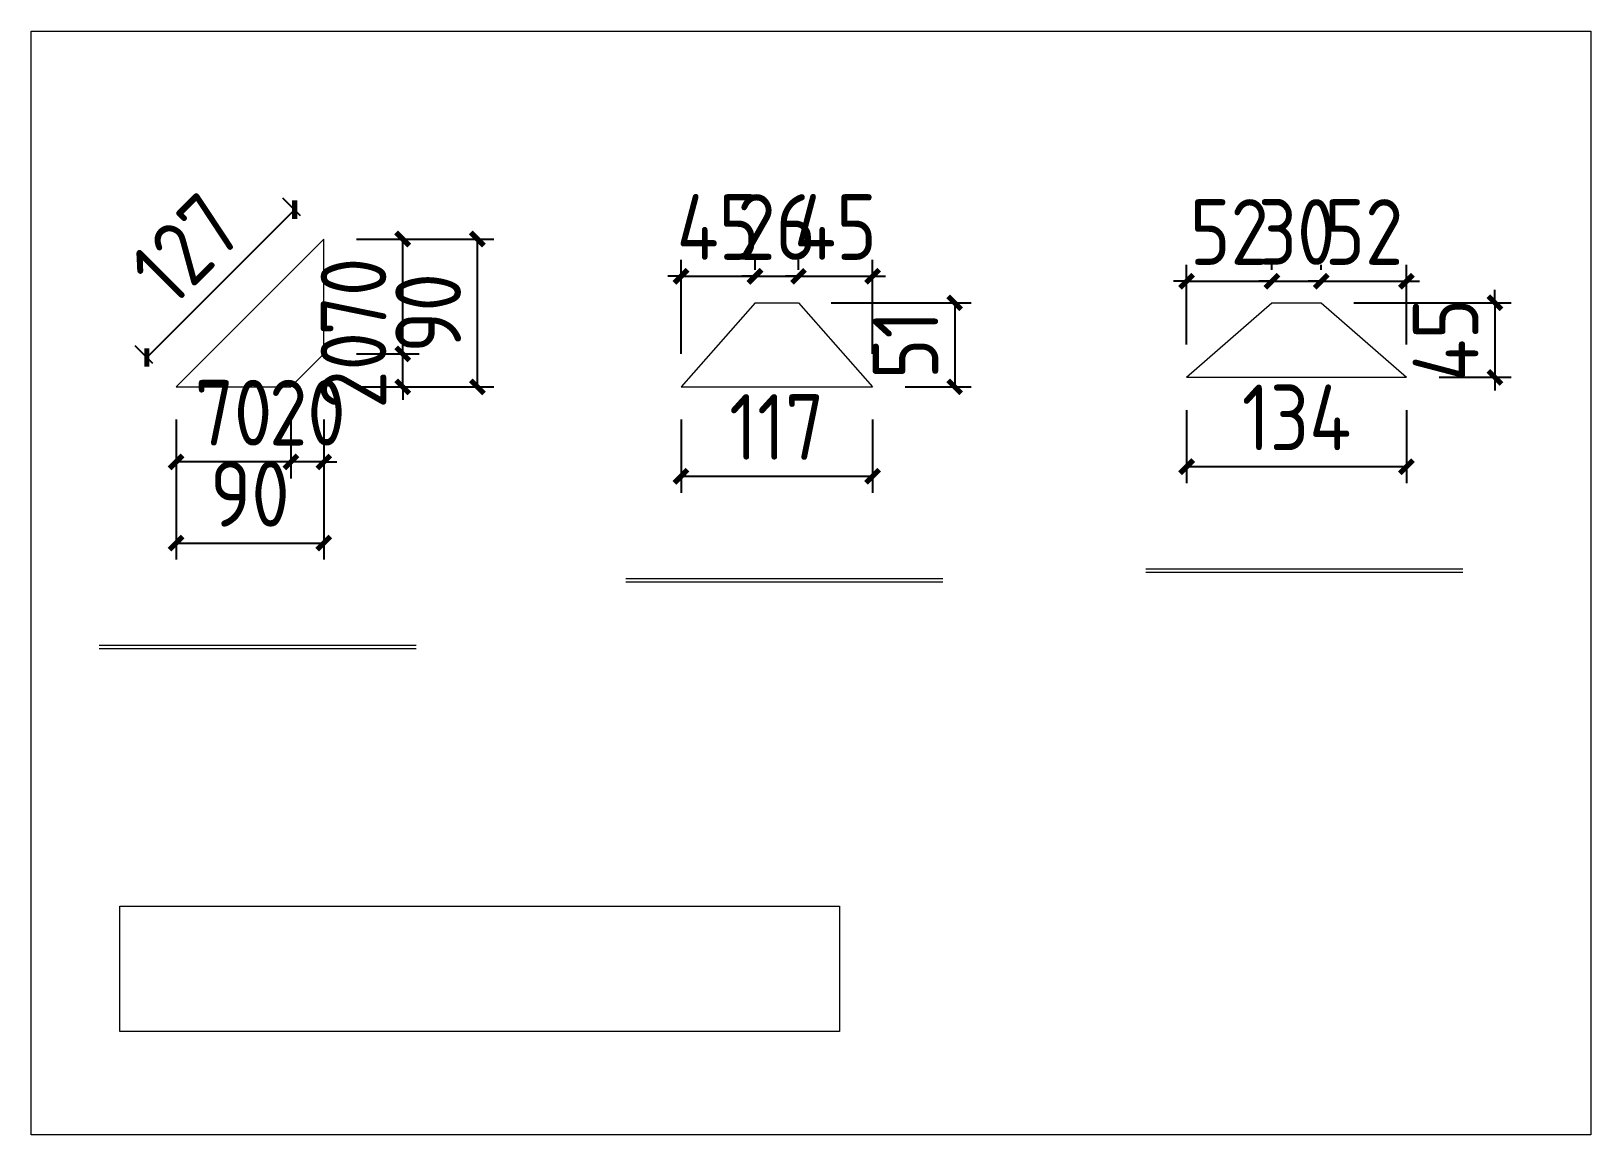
# Model space of a CAD drawing. Extents: x 485428 to 797698, y 56414 to 211814.
# Drawn here: x 634540 to 639292, y 161618 to 164978 of the extents above; entities that cross this region are included whole.
import ezdxf

# ---------------------------------------------------------------- set-up
doc = ezdxf.new("R2010")
doc.units = 0
doc.header["$LTSCALE"] = 1000
doc.header["$MEASUREMENT"] = 0
doc.styles.get("Standard").update_dxf_attribs({"font": 'gbenor.shx', "bigfont": 'gbcbig.shx'})
doc.dimstyles.get("Standard").update_dxf_attribs({"dimscale": 100, "dimtxt": 2, "dimasz": 0.4, "dimexe": 0.5, "dimexo": 1, "dimgap": 0.5, "dimtad": 1, "dimdec": 0, "dimzin": 0, "dimdsep": 46, "dimtxsty": 'Standard', "dimblk": 'ARCHTICK', "dimcen": 0.09, "dimadec": 0, "dimazin": 0, "dimtfac": 1, "dimtdec": 0, "dimtix": 1, "dimtmove": 2, "dimatfit": 3, "dimfxl": 1, "dimtolj": 1, "dimtzin": 0, "dimarcsym": 0})

msp = doc.modelspace()

# ---------------------------------------------------------------- blocks, each defined once
blk = doc.blocks.new('_ArchTick')
at = {"color": 0, "linetype": 'ByBlock', "const_width": 0.4}
blk.add_lwpolyline([(-0.5, -0.5), (0.5, 0.5)], dxfattribs=at)
blk = doc.blocks.new('*D3399')
at = {"color": 0, "lineweight": -2}
for p, q in [((636519.5, 163995.7), (636519.5, 164282.3)), ((636745, 164251.5), (636745, 164282.3)), ((636519.5, 164232.3), (636479.5, 164232.3)), ((636519.5, 164232.3), (636745, 164232.3)), ((636745, 164232.3), (636785, 164232.3))]:
    blk.add_line(p, q, dxfattribs=at)
at = {"layer": 'Defpoints', "color": 0}
for p in [(636745, 164232.3), (636745, 164151.5), (636519.5, 163895.7)]:
    blk.add_point(p, dxfattribs=at)
at = {"color": 0, "lineweight": -2, "xscale": 40, "yscale": 40, "zscale": 40}
blk.add_blockref('_ArchTick', (636519.5, 164232.3), dxfattribs=at)
at = {"color": 0, "lineweight": -2, "xscale": 40, "yscale": 40, "zscale": 40, "rotation": 180}
blk.add_blockref('_ArchTick', (636745, 164232.3), dxfattribs=at)
at = {"color": 0, "lineweight": 15, "insert": (636632.3, 164382.3), "char_height": 200, "attachment_point": 5}
blk.add_mtext('\\A1;45', dxfattribs=at)
blk = doc.blocks.new('*D3400')
at = {"color": 0, "lineweight": -2}
for p, q in [((636745, 164251.5), (636745, 164282.3)), ((636877.3, 164251.5), (636877.3, 164282.3)), ((636745, 164232.3), (636705, 164232.3)), ((636745, 164232.3), (636877.3, 164232.3)), ((636877.3, 164232.3), (636917.3, 164232.3))]:
    blk.add_line(p, q, dxfattribs=at)
at = {"layer": 'Defpoints', "color": 0}
for p in [(636877.3, 164232.3), (636745, 164151.5), (636877.3, 164151.5)]:
    blk.add_point(p, dxfattribs=at)
at = {"color": 0, "lineweight": -2, "xscale": 40, "yscale": 40, "zscale": 40}
blk.add_blockref('_ArchTick', (636745, 164232.3), dxfattribs=at)
at = {"color": 0, "lineweight": -2, "xscale": 40, "yscale": 40, "zscale": 40, "rotation": 180}
blk.add_blockref('_ArchTick', (636877.3, 164232.3), dxfattribs=at)
at = {"color": 0, "lineweight": 15, "insert": (636811.1, 164382.3), "char_height": 200, "attachment_point": 5}
blk.add_mtext('\\A1;26', dxfattribs=at)
blk = doc.blocks.new('*D3401')
at = {"color": 0, "lineweight": -2}
for p, q in [((636877.3, 164251.5), (636877.3, 164282.3)), ((637102.8, 163995.7), (637102.8, 164282.3)), ((636877.3, 164232.3), (636837.3, 164232.3)), ((636877.3, 164232.3), (637102.8, 164232.3)), ((637102.8, 164232.3), (637142.8, 164232.3))]:
    blk.add_line(p, q, dxfattribs=at)
at = {"layer": 'Defpoints', "color": 0}
for p in [(637102.8, 164232.3), (636877.3, 164151.5), (637102.8, 163895.7)]:
    blk.add_point(p, dxfattribs=at)
at = {"color": 0, "lineweight": -2, "xscale": 40, "yscale": 40, "zscale": 40}
blk.add_blockref('_ArchTick', (636877.3, 164232.3), dxfattribs=at)
at = {"color": 0, "lineweight": -2, "xscale": 40, "yscale": 40, "zscale": 40, "rotation": 180}
blk.add_blockref('_ArchTick', (637102.8, 164232.3), dxfattribs=at)
at = {"color": 0, "lineweight": 15, "insert": (636990, 164382.3), "char_height": 200, "attachment_point": 5}
blk.add_mtext('\\A1;45', dxfattribs=at)
blk = doc.blocks.new('*D3402')
at = {"color": 0, "lineweight": -2}
for p, q in [((636977.3, 164151.5), (637403.3, 164151.5)), ((637353.3, 164151.5), (637353.3, 163895.7)), ((637202.8, 163895.7), (637403.3, 163895.7))]:
    blk.add_line(p, q, dxfattribs=at)
at = {"layer": 'Defpoints', "color": 0}
for p in [(636877.3, 164151.5), (637102.8, 163895.7), (637353.3, 163895.7)]:
    blk.add_point(p, dxfattribs=at)
at = {"color": 0, "lineweight": -2, "xscale": 40, "yscale": 40, "zscale": 40}
for p, rotation in [((637353.3, 164151.5), 90), ((637353.3, 163895.7), 270)]:
    blk.add_blockref('_ArchTick', p, dxfattribs=dict(at, rotation=rotation))
at = {"color": 0, "lineweight": 15, "insert": (637203.3, 164023.6), "char_height": 200, "attachment_point": 5, "rotation": 90}
blk.add_mtext('\\A1;51', dxfattribs=at)
blk = doc.blocks.new('*D3403')
at = {"color": 0, "lineweight": -2}
for p, q in [((636519.5, 163795.7), (636519.5, 163573.4)), ((637102.8, 163795.7), (637102.8, 163573.4)), ((636519.5, 163623.4), (637102.8, 163623.4))]:
    blk.add_line(p, q, dxfattribs=at)
at = {"layer": 'Defpoints', "color": 0}
for p in [(636519.5, 163895.7), (637102.8, 163895.7), (637102.8, 163623.4)]:
    blk.add_point(p, dxfattribs=at)
at = {"color": 0, "lineweight": -2, "xscale": 40, "yscale": 40, "zscale": 40, "rotation": 180}
blk.add_blockref('_ArchTick', (636519.5, 163623.4), dxfattribs=at)
at = {"color": 0, "lineweight": -2, "xscale": 40, "yscale": 40, "zscale": 40}
blk.add_blockref('_ArchTick', (637102.8, 163623.4), dxfattribs=at)
at = {"color": 0, "lineweight": 15, "insert": (636811.1, 163773.4), "char_height": 200, "attachment_point": 5}
blk.add_mtext('\\A1;117', dxfattribs=at)
blk = doc.blocks.new('*D3409')
at = {"color": 0, "lineweight": -2}
for p, q in [((638060, 164024.6), (638060, 164267.1)), ((638319.8, 164251.5), (638319.8, 164267.1)), ((638060, 164217.1), (638020, 164217.1)), ((638060, 164217.1), (638319.8, 164217.1)), ((638319.8, 164217.1), (638359.8, 164217.1))]:
    blk.add_line(p, q, dxfattribs=at)
at = {"layer": 'Defpoints', "color": 0}
for p in [(638319.8, 164217.1), (638319.8, 164151.5), (638060, 163924.6)]:
    blk.add_point(p, dxfattribs=at)
at = {"color": 0, "lineweight": -2, "xscale": 40, "yscale": 40, "zscale": 40}
blk.add_blockref('_ArchTick', (638060, 164217.1), dxfattribs=at)
at = {"color": 0, "lineweight": -2, "xscale": 40, "yscale": 40, "zscale": 40, "rotation": 180}
blk.add_blockref('_ArchTick', (638319.8, 164217.1), dxfattribs=at)
at = {"color": 0, "lineweight": 15, "insert": (638189.9, 164367.1), "char_height": 200, "attachment_point": 5}
blk.add_mtext('\\A1;52', dxfattribs=at)
blk = doc.blocks.new('*D3410')
at = {"color": 0, "lineweight": -2}
for p, q in [((638319.8, 164251.5), (638319.8, 164267.1)), ((638469.9, 164251.5), (638469.9, 164267.1)), ((638319.8, 164217.1), (638279.8, 164217.1)), ((638319.8, 164217.1), (638469.9, 164217.1)), ((638469.9, 164217.1), (638509.9, 164217.1))]:
    blk.add_line(p, q, dxfattribs=at)
at = {"layer": 'Defpoints', "color": 0}
for p in [(638469.9, 164217.1), (638319.8, 164151.5), (638469.9, 164151.5)]:
    blk.add_point(p, dxfattribs=at)
at = {"color": 0, "lineweight": -2, "xscale": 40, "yscale": 40, "zscale": 40}
blk.add_blockref('_ArchTick', (638319.8, 164217.1), dxfattribs=at)
at = {"color": 0, "lineweight": -2, "xscale": 40, "yscale": 40, "zscale": 40, "rotation": 180}
blk.add_blockref('_ArchTick', (638469.9, 164217.1), dxfattribs=at)
at = {"color": 0, "lineweight": 15, "insert": (638394.9, 164367.1), "char_height": 200, "attachment_point": 5}
blk.add_mtext('\\A1;30', dxfattribs=at)
blk = doc.blocks.new('*D3411')
at = {"color": 0, "lineweight": -2}
for p, q in [((638469.9, 164251.5), (638469.9, 164267.1)), ((638729.7, 164024.6), (638729.7, 164267.1)), ((638469.9, 164217.1), (638429.9, 164217.1)), ((638469.9, 164217.1), (638729.7, 164217.1)), ((638729.7, 164217.1), (638769.7, 164217.1))]:
    blk.add_line(p, q, dxfattribs=at)
at = {"layer": 'Defpoints', "color": 0}
for p in [(638729.7, 164217.1), (638469.9, 164151.5), (638729.7, 163924.6)]:
    blk.add_point(p, dxfattribs=at)
at = {"color": 0, "lineweight": -2, "xscale": 40, "yscale": 40, "zscale": 40}
blk.add_blockref('_ArchTick', (638469.9, 164217.1), dxfattribs=at)
at = {"color": 0, "lineweight": -2, "xscale": 40, "yscale": 40, "zscale": 40, "rotation": 180}
blk.add_blockref('_ArchTick', (638729.7, 164217.1), dxfattribs=at)
at = {"color": 0, "lineweight": 15, "insert": (638599.8, 164367.1), "char_height": 200, "attachment_point": 5}
blk.add_mtext('\\A1;52', dxfattribs=at)
blk = doc.blocks.new('*D3412')
at = {"color": 0, "lineweight": -2}
for p, q in [((638999.2, 164151.5), (638999.2, 164191.5)), ((638569.9, 164151.5), (639049.2, 164151.5)), ((638999.2, 164151.5), (638999.2, 163924.6)), ((638829.7, 163924.6), (639049.2, 163924.6)), ((638999.2, 163924.6), (638999.2, 163884.6))]:
    blk.add_line(p, q, dxfattribs=at)
at = {"layer": 'Defpoints', "color": 0}
for p in [(638469.9, 164151.5), (638729.7, 163924.6), (638999.2, 163924.6)]:
    blk.add_point(p, dxfattribs=at)
at = {"color": 0, "lineweight": -2, "xscale": 40, "yscale": 40, "zscale": 40}
for p, rotation in [((638999.2, 164151.5), 270), ((638999.2, 163924.6), 90)]:
    blk.add_blockref('_ArchTick', p, dxfattribs=dict(at, rotation=rotation))
at = {"color": 0, "lineweight": 15, "insert": (638849.2, 164038.1), "char_height": 200, "attachment_point": 5, "rotation": 90}
blk.add_mtext('\\A1;45', dxfattribs=at)
blk = doc.blocks.new('*D3413')
at = {"color": 0, "lineweight": -2}
for p, q in [((638060, 163824.6), (638060, 163602.4)), ((638729.7, 163824.6), (638729.7, 163602.4)), ((638729.7, 163652.4), (638060, 163652.4))]:
    blk.add_line(p, q, dxfattribs=at)
at = {"layer": 'Defpoints', "color": 0}
for p in [(638060, 163924.6), (638729.7, 163924.6), (638060, 163652.4)]:
    blk.add_point(p, dxfattribs=at)
at = {"color": 0, "lineweight": -2, "xscale": 40, "yscale": 40, "zscale": 40, "rotation": 180}
blk.add_blockref('_ArchTick', (638060, 163652.4), dxfattribs=at)
at = {"color": 0, "lineweight": -2, "xscale": 40, "yscale": 40, "zscale": 40}
blk.add_blockref('_ArchTick', (638729.7, 163652.4), dxfattribs=at)
at = {"color": 0, "lineweight": 15, "insert": (638394.9, 163802.4), "char_height": 200, "attachment_point": 5}
blk.add_mtext('\\A1;134', dxfattribs=at)
blk = doc.blocks.new('*D3454')
at = {"color": 0, "lineweight": -2}
for p, q in [((635531, 163995.7), (635721.5, 163995.7)), ((635671.5, 163995.7), (635671.5, 164035.7)), ((635671.5, 163895.7), (635671.5, 163995.7)), ((635531, 163895.7), (635721.5, 163895.7)), ((635671.5, 163895.7), (635671.5, 163855.7))]:
    blk.add_line(p, q, dxfattribs=at)
at = {"layer": 'Defpoints', "color": 0}
for p in [(635431, 163995.7), (635671.5, 163995.7), (635431, 163895.7)]:
    blk.add_point(p, dxfattribs=at)
at = {"color": 0, "lineweight": -2, "xscale": 40, "yscale": 40, "zscale": 40}
for p, rotation in [((635671.5, 163995.7), 270), ((635671.5, 163895.7), 90)]:
    blk.add_blockref('_ArchTick', p, dxfattribs=dict(at, rotation=rotation))
at = {"color": 0, "lineweight": 15, "insert": (635521.5, 163945.7), "char_height": 200, "attachment_point": 5, "rotation": 90}
blk.add_mtext('\\A1;20', dxfattribs=at)
blk = doc.blocks.new('*D3455')
at = {"color": 0, "lineweight": -2}
for p, q in [((635531, 164345.7), (635721.5, 164345.7)), ((635671.5, 163995.7), (635671.5, 164345.7)), ((635531, 163995.7), (635721.5, 163995.7))]:
    blk.add_line(p, q, dxfattribs=at)
at = {"layer": 'Defpoints', "color": 0}
for p in [(635431, 164345.7), (635671.5, 164345.7), (635431, 163995.7)]:
    blk.add_point(p, dxfattribs=at)
at = {"color": 0, "lineweight": -2, "xscale": 40, "yscale": 40, "zscale": 40}
for p, rotation in [((635671.5, 164345.7), 90), ((635671.5, 163995.7), 270)]:
    blk.add_blockref('_ArchTick', p, dxfattribs=dict(at, rotation=rotation))
at = {"color": 0, "lineweight": 15, "insert": (635521.5, 164170.7), "char_height": 200, "attachment_point": 5, "rotation": 90}
blk.add_mtext('\\A1;70', dxfattribs=at)
blk = doc.blocks.new('*D3456')
at = {"color": 0, "lineweight": -2}
for p, q in [((635331, 163795.7), (635331, 163617)), ((635431, 163795.7), (635431, 163617)), ((635331, 163667), (635291, 163667)), ((635431, 163667), (635331, 163667)), ((635431, 163667), (635471, 163667))]:
    blk.add_line(p, q, dxfattribs=at)
at = {"layer": 'Defpoints', "color": 0}
for p in [(635331, 163895.7), (635431, 163895.7), (635331, 163667)]:
    blk.add_point(p, dxfattribs=at)
at = {"color": 0, "lineweight": -2, "xscale": 40, "yscale": 40, "zscale": 40}
blk.add_blockref('_ArchTick', (635331, 163667), dxfattribs=at)
at = {"color": 0, "lineweight": -2, "xscale": 40, "yscale": 40, "zscale": 40, "rotation": 180}
blk.add_blockref('_ArchTick', (635431, 163667), dxfattribs=at)
at = {"color": 0, "lineweight": 15, "insert": (635381, 163817), "char_height": 200, "attachment_point": 5}
blk.add_mtext('\\A1;20', dxfattribs=at)
blk = doc.blocks.new('*D3457')
at = {"color": 0, "lineweight": -2}
for p, q in [((634981, 163795.7), (634981, 163617)), ((635331, 163795.7), (635331, 163617)), ((635331, 163667), (634981, 163667))]:
    blk.add_line(p, q, dxfattribs=at)
at = {"layer": 'Defpoints', "color": 0}
for p in [(634981, 163895.7), (635331, 163895.7), (634981, 163667)]:
    blk.add_point(p, dxfattribs=at)
at = {"color": 0, "lineweight": -2, "xscale": 40, "yscale": 40, "zscale": 40, "rotation": 180}
blk.add_blockref('_ArchTick', (634981, 163667), dxfattribs=at)
at = {"color": 0, "lineweight": -2, "xscale": 40, "yscale": 40, "zscale": 40}
blk.add_blockref('_ArchTick', (635331, 163667), dxfattribs=at)
at = {"color": 0, "lineweight": 15, "insert": (635156, 163817), "char_height": 200, "attachment_point": 5}
blk.add_mtext('\\A1;70', dxfattribs=at)
blk = doc.blocks.new('*D3458')
at = {"color": 0, "lineweight": -2}
for p, q in [((634981, 163795.7), (634981, 163370)), ((635431, 163795.7), (635431, 163370)), ((634981, 163420), (635431, 163420))]:
    blk.add_line(p, q, dxfattribs=at)
at = {"layer": 'Defpoints', "color": 0}
for p in [(634981, 163895.7), (635431, 163895.7), (635431, 163420)]:
    blk.add_point(p, dxfattribs=at)
at = {"color": 0, "lineweight": -2, "xscale": 40, "yscale": 40, "zscale": 40, "rotation": 180}
blk.add_blockref('_ArchTick', (634981, 163420), dxfattribs=at)
at = {"color": 0, "lineweight": -2, "xscale": 40, "yscale": 40, "zscale": 40}
blk.add_blockref('_ArchTick', (635431, 163420), dxfattribs=at)
at = {"color": 0, "lineweight": 15, "insert": (635206, 163570), "char_height": 200, "attachment_point": 5}
blk.add_mtext('\\A1;90', dxfattribs=at)
blk = doc.blocks.new('*D3459')
at = {"color": 0, "lineweight": -2}
for p, q in [((635531, 164345.7), (635949, 164345.7)), ((635899, 163895.7), (635899, 164345.7)), ((635531, 163895.7), (635949, 163895.7))]:
    blk.add_line(p, q, dxfattribs=at)
at = {"layer": 'Defpoints', "color": 0}
for p in [(635431, 164345.7), (635899, 164345.7), (635431, 163895.7)]:
    blk.add_point(p, dxfattribs=at)
at = {"color": 0, "lineweight": -2, "xscale": 40, "yscale": 40, "zscale": 40}
for p, rotation in [((635899, 164345.7), 90), ((635899, 163895.7), 270)]:
    blk.add_blockref('_ArchTick', p, dxfattribs=dict(at, rotation=rotation))
at = {"color": 0, "lineweight": 15, "insert": (635749, 164120.7), "char_height": 200, "attachment_point": 5, "rotation": 90}
blk.add_mtext('\\A1;90', dxfattribs=at)
blk = doc.blocks.new('*D3460')
at = {"color": 0, "lineweight": -2}
for p, q in [((635360.3, 164416.4), (635306.5, 164470.2)), ((634891.9, 163984.9), (635341.9, 164434.9)), ((634910.3, 163966.4), (634856.5, 164020.2))]:
    blk.add_line(p, q, dxfattribs=at)
at = {"layer": 'Defpoints', "color": 0}
for p in [(635341.9, 164434.9), (635431, 164345.7), (634981, 163895.7)]:
    blk.add_point(p, dxfattribs=at)
at = {"color": 0, "lineweight": -2, "xscale": 40, "yscale": 40, "zscale": 40}
for p, rotation in [((635341.9, 164434.9), 45), ((634891.9, 163984.9), 225)]:
    blk.add_blockref('_ArchTick', p, dxfattribs=dict(at, rotation=rotation))
at = {"color": 0, "lineweight": 15, "insert": (635010.8, 164315.9), "char_height": 200, "attachment_point": 5, "rotation": 45}
blk.add_mtext('\\A1;127', dxfattribs=at)

# ---------------------------------------------------------------- dimensions: what is measured, and where the dimension line sits
at = {"lineweight": 15}
dim = msp.add_aligned_dim(p1=(634981, 163895.7), p2=(635431, 164345.7), distance=126.1, dimstyle='Standard', override={"dimlfac": 0.2}, dxfattribs=at)
dim.commit()
dim.dimension.update_dxf_attribs({"geometry": '*D3460', "text_midpoint": (635010.8, 164315.9)})
for base, p1, p2, picture, middle in [((636745, 164232.3), (636519.5, 163895.7), (636745, 164151.5), '*D3399', (636632.3, 164382.3)), ((636877.3, 164232.3), (636745, 164151.5), (636877.3, 164151.5), '*D3400', (636811.1, 164382.3)), ((637102.8, 164232.3), (636877.3, 164151.5), (637102.8, 163895.7), '*D3401', (636990, 164382.3)), ((638319.8, 164217.1), (638060, 163924.6), (638319.8, 164151.5), '*D3409', (638189.9, 164367.1)), ((638469.9, 164217.1), (638319.8, 164151.5), (638469.9, 164151.5), '*D3410', (638394.9, 164367.1)), ((638729.7, 164217.1), (638469.9, 164151.5), (638729.7, 163924.6), '*D3411', (638599.8, 164367.1)), ((634981, 163667), (635331, 163895.7), (634981, 163895.7), '*D3457', (635156, 163817)), ((635331, 163667), (635431, 163895.7), (635331, 163895.7), '*D3456', (635381, 163817)), ((637102.8, 163623.4), (636519.5, 163895.7), (637102.8, 163895.7), '*D3403', (636811.1, 163773.4)), ((638060, 163652.4), (638729.7, 163924.6), (638060, 163924.6), '*D3413', (638394.9, 163802.4)), ((635431, 163420), (634981, 163895.7), (635431, 163895.7), '*D3458', (635206, 163570))]:
    dim = msp.add_linear_dim(base=base, p1=p1, p2=p2, dimstyle='Standard', override={"dimlfac": 0.2}, dxfattribs=at)
    dim.commit()
    dim.dimension.update_dxf_attribs({"geometry": picture, "text_midpoint": middle})
for base, p1, p2, picture, middle in [((635671.5, 164345.7), (635431, 163995.7), (635431, 164345.7), '*D3455', (635521.5, 164170.7)), ((635899, 164345.7), (635431, 163895.7), (635431, 164345.7), '*D3459', (635749, 164120.7)), ((638999.2, 163924.6), (638469.9, 164151.5), (638729.7, 163924.6), '*D3412', (638849.2, 164038.1)), ((637353.3, 163895.7), (636877.3, 164151.5), (637102.8, 163895.7), '*D3402', (637203.3, 164023.6)), ((635671.5, 163995.7), (635431, 163895.7), (635431, 163995.7), '*D3454', (635521.5, 163945.7))]:
    dim = msp.add_linear_dim(base=base, p1=p1, p2=p2, angle=90, dimstyle='Standard', override={"dimlfac": 0.2}, dxfattribs=at)
    dim.commit()
    dim.dimension.update_dxf_attribs({"geometry": picture, "text_midpoint": middle})

# ---------------------------------------------------------------- linework, layer by layer
at = {"lineweight": 15}
for p, q in [((635431, 164345.7), (634981, 163895.7)), ((635431, 163995.7), (635431, 164345.7)), ((636745, 164151.5), (636519.5, 163895.7)), ((636745, 164151.5), (636877.3, 164151.5)), ((636877.3, 164151.5), (637102.8, 163895.7)), ((638060, 163924.6), (638319.8, 164151.5)), ((638319.8, 164151.5), (638469.9, 164151.5)), ((638469.9, 164151.5), (638729.7, 163924.6)), ((635431, 163995.7), (635331, 163895.7)), ((638060, 163924.6), (638729.7, 163924.6)), ((634981, 163895.7), (635331, 163895.7)), ((636519.5, 163895.7), (637102.8, 163895.7)), ((637935.6, 163341.3), (638901.2, 163341.3)), ((637935.6, 163331.3), (638901.2, 163331.3)), ((636351.8, 163312.3), (637317.5, 163312.3)), ((636351.8, 163302.3), (637317.5, 163302.3)), ((634746.7, 163108.9), (635712.3, 163108.9)), ((634746.7, 163098.9), (635712.3, 163098.9))]:
    msp.add_line(p, q, dxfattribs=at)
for points in [[(634539.5, 164978.4), (639291.5, 164978.4), (639291.5, 161618.4), (634539.5, 161618.4)], [(634809.5, 162314.5), (637002.5, 162314.5), (637002.5, 161933), (634809.5, 161933)]]:
    msp.add_lwpolyline(points, close=True, dxfattribs=at)

msp.set_redraw_order([(e.dxf.handle, doc.entitydb.next_handle()) for e in msp.query("TEXT MTEXT ATTDEF DIMENSION ARC_DIMENSION")])  # texts and dimensions are drawn at this point

doc.saveas('drawing.dxf')
